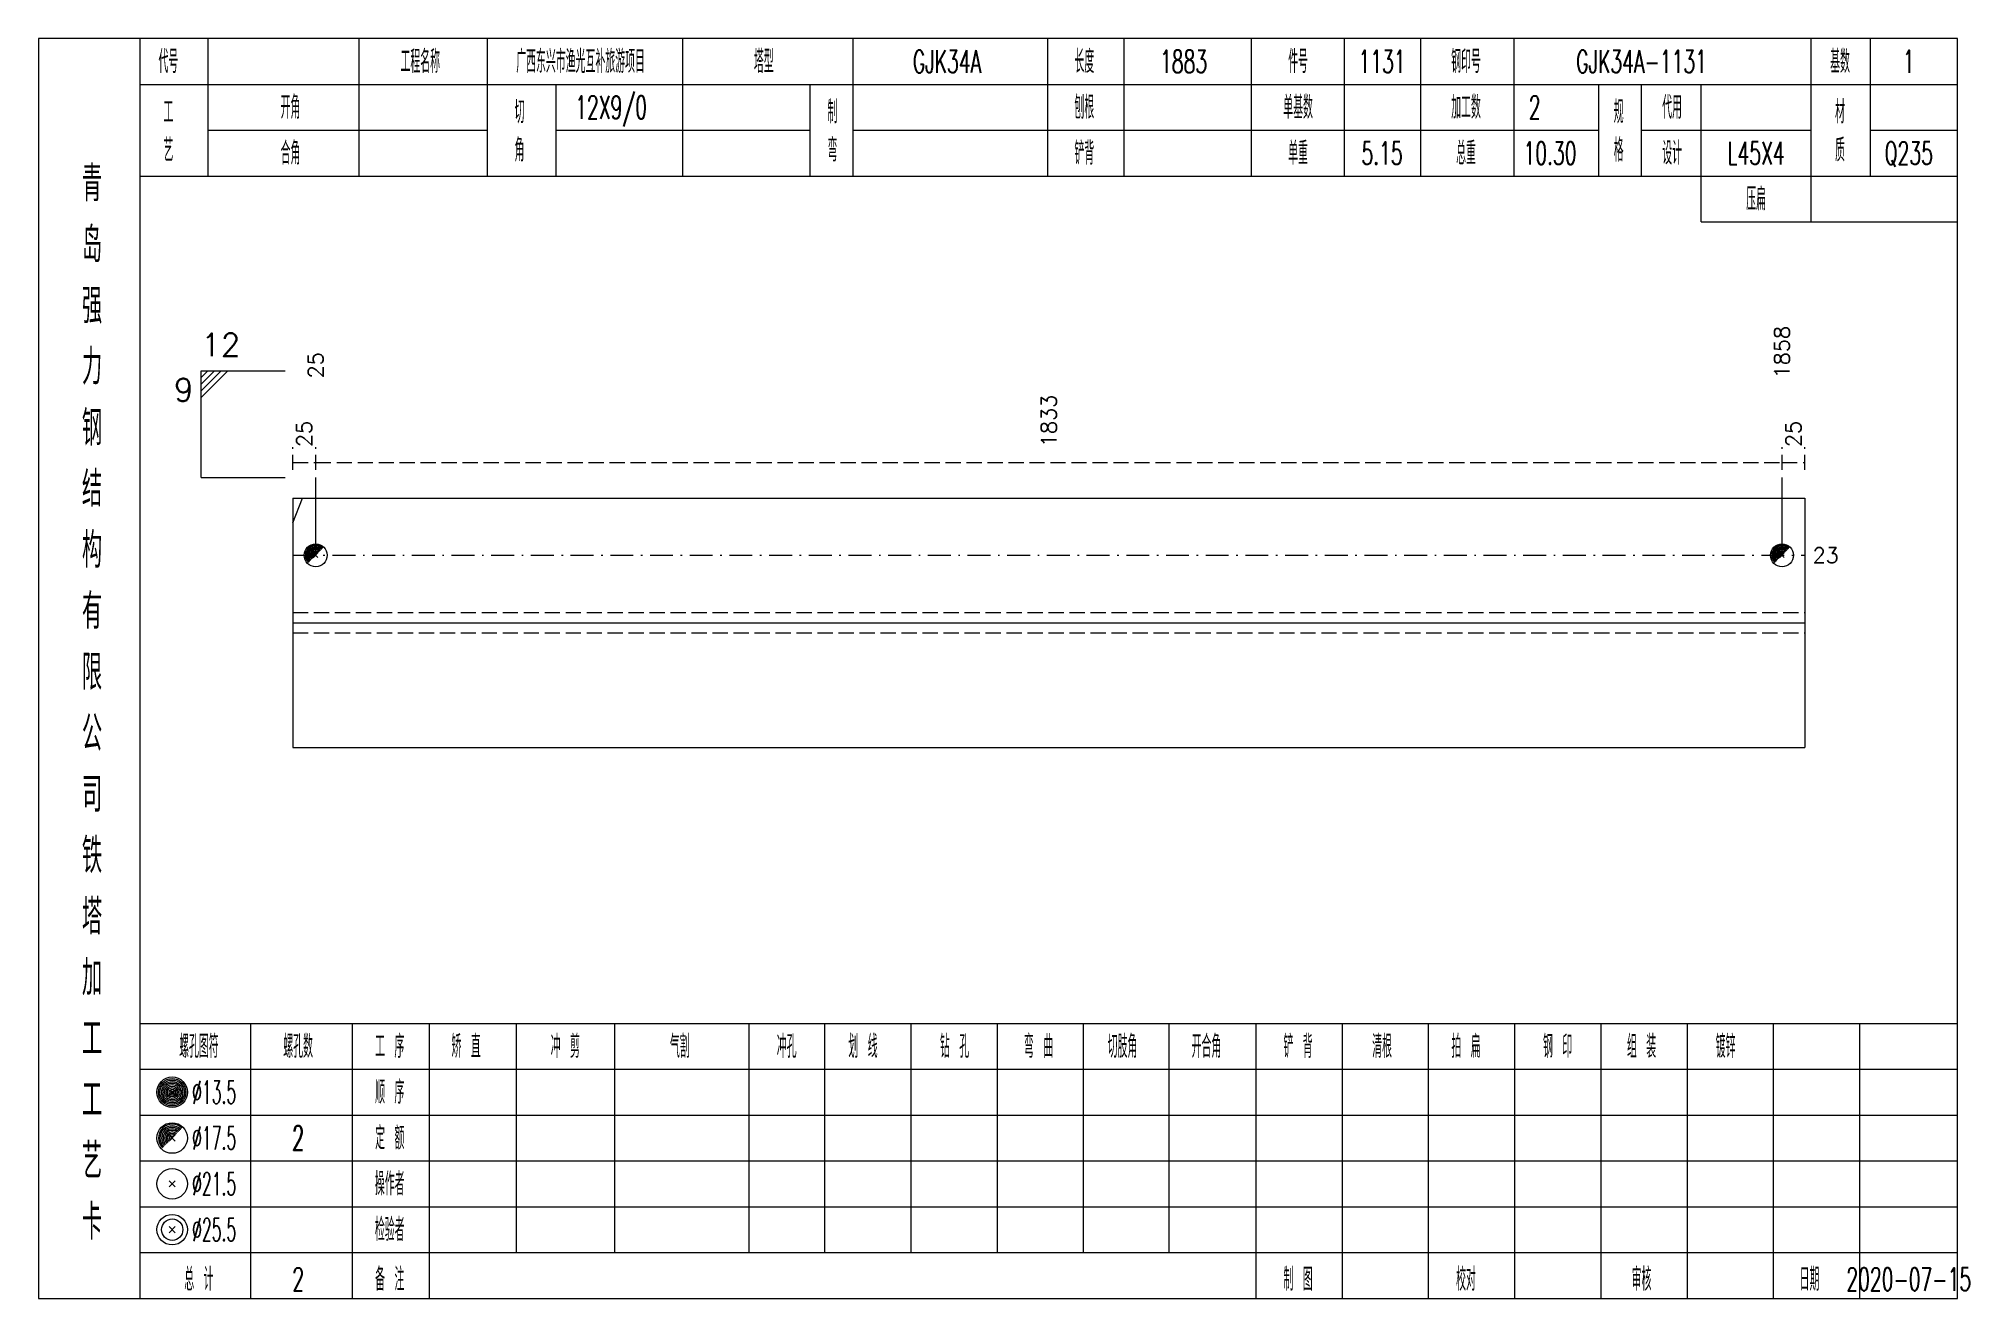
# Model space of a CAD drawing. Extents: x 0 to 2606, y -377 to 6479.
# Drawn here: x 522.8 to 775.7, y 1400 to 1565 of the extents above; entities that cross this region are included whole.
import ezdxf
from ezdxf.enums import TextEntityAlignment as Align

# ---------------------------------------------------------------- set-up
doc = ezdxf.new("R2010")
doc.units = 0
doc.header["$MEASUREMENT"] = 0
doc.linetypes.add('一点画线', pattern=[5.2, 3, -1, 0.2, -1])
doc.linetypes.add('虚线', pattern=[2.75, 2, -0.75])
doc.layers.get('0').update_dxf_attribs({"linetype": 'CONTINUOUS', "lineweight": 25})
doc.layers.add('1', color=7, linetype='CONTINUOUS', lineweight=25)
doc.layers.add('4', color=7, linetype='CONTINUOUS', lineweight=25)
doc.styles.get("Standard").update_dxf_attribs({"font": 'simplex.shx', "width": 0.7, "height": 3, "bigfont": 'gbhzfs.shx'})

msp = doc.modelspace()

# ---------------------------------------------------------------- texts
at = {"color": 7, "linetype": 'Continuous', "lineweight": 13}
msp.add_text('12', height=3, dxfattribs=at).set_placement((544.1, 1522.5), align=Align.BOTTOM_LEFT)
for s, p in [('1858', (751.2, 1520.5)), ('25', (559.1, 1520.5))]:
    msp.add_text(s, height=2, rotation=90, dxfattribs=at).set_placement(p, align=Align.MIDDLE_LEFT)
msp.add_text('9', height=3, dxfattribs=at).set_placement((543.1, 1520.5), align=Align.TOP_RIGHT)
at = {"color": 8, "linetype": 'Continuous', "lineweight": 9}
for s, p in [('1833', (655.15, 1511.5)), ('25', (557.6, 1511.5)), ('25', (752.7, 1511.5))]:
    msp.add_text(s, height=2, rotation=90, dxfattribs=at).set_placement(p, align=Align.MIDDLE_LEFT)
at = {"color": 7, "linetype": 'Continuous', "lineweight": 13}
msp.add_text('23', height=2, dxfattribs=at).set_placement((755.2, 1497.33), align=Align.MIDDLE_LEFT)
at = {"layer": '4', "color": 1, "linetype": 'Continuous', "lineweight": 13}
for s, height, width, p in [('代号', 3, 0.6, (539.8, 1562)), ('工程名称', 3, 0.6, (572.8, 1562)), ('广西东兴市渔光互补旅游项目', 3, 0.6, (593.8, 1562)), ('塔型', 3, 0.6, (617.8, 1562)), ('GJK34A', 3, 0.6, (641.8, 1562)), ('长度', 3, 0.6, (659.8, 1562)), ('1883', 3, 0.6, (672.8, 1562)), ('件号', 3, 0.6, (687.8, 1562)), ('1131', 3, 0.6, (698.8, 1562)), ('钢印号', 3, 0.6, (709.8, 1562)), ('GJK34A-1131', 3, 0.6, (732.8, 1562)), ('基数', 3, 0.6, (758.8, 1562)), ('1', 3, 0.6, (767.8, 1562)), ('工', 3, 0.6, (539.8, 1555.4)), ('开角', 3, 0.6, (555.8, 1556)), ('切', 3, 0.6, (585.8, 1555.4)), ('12X9/0', 3, 0.6, (597.8, 1556)), ('制', 3, 0.6, (626.8, 1555.4)), ('刨根', 3, 0.6, (659.8, 1556)), ('单基数', 3, 0.6, (687.8, 1556)), ('加工数', 3, 0.6, (709.8, 1556)), ('2', 3, 0.6, (718.8, 1556)), ('规', 3, 0.6, (729.8, 1555.4)), ('代用', 3, 0.6, (736.8, 1556)), ('材', 3, 0.6, (758.8, 1555.4)), ('艺', 3, 0.6, (539.8, 1550.4)), ('合角', 3, 0.6, (555.8, 1550)), ('角', 3, 0.6, (585.8, 1550.4)), ('弯', 3, 0.6, (626.8, 1550.4)), ('铲背', 3, 0.6, (659.8, 1550)), ('单重', 3, 0.6, (687.8, 1550)), ('5.15', 3, 0.6, (698.8, 1550)), ('总重', 3, 0.6, (709.8, 1550)), ('10.30', 3, 0.6, (720.8, 1550)), ('格', 3, 0.6, (729.8, 1550.4)), ('设计', 3, 0.6, (736.8, 1550)), ('L45X4', 3, 0.6, (747.8, 1550)), ('质', 3, 0.6, (758.8, 1550.4)), ('Q235', 3, 0.6, (767.8, 1550)), ('青', 4.6, 0.8, (529.8, 1546)), ('压扁', 3, 0.6, (747.8, 1544)), ('岛', 4.6, 0.8, (529.8, 1538)), ('强', 4.6, 0.8, (529.8, 1530)), ('力', 4.6, 0.8, (529.8, 1522)), ('钢', 4.6, 0.8, (529.8, 1514)), ('结', 4.6, 0.8, (529.8, 1506)), ('构', 4.6, 0.8, (529.8, 1498)), ('有', 4.6, 0.8, (529.8, 1490)), ('限', 4.6, 0.8, (529.8, 1482)), ('公', 4.6, 0.8, (529.8, 1474)), ('司', 4.6, 0.8, (529.8, 1466)), ('铁', 4.6, 0.8, (529.8, 1458)), ('塔', 4.6, 0.8, (529.8, 1450)), ('加', 4.6, 0.8, (529.8, 1442)), ('工', 4.6, 0.8, (529.8, 1434)), ('螺孔图符', 3, 0.6, (543.8, 1433)), ('螺孔数', 3, 0.6, (556.8, 1433)), ('工 序', 3, 0.6, (568.8, 1433)), ('矫 直', 3, 0.6, (578.8, 1433)), ('冲 剪', 3, 0.6, (591.8, 1433)), ('气割', 3, 0.6, (606.8, 1433)), ('冲孔', 3, 0.6, (620.8, 1433)), ('划 线', 3, 0.6, (630.8, 1433)), ('钻 孔', 3, 0.6, (642.8, 1433)), ('弯 曲', 3, 0.6, (653.8, 1433)), ('切肢角', 3, 0.6, (664.8, 1433)), ('开合角', 3, 0.6, (675.8, 1433)), ('铲 背', 3, 0.6, (687.8, 1433)), ('清根', 3, 0.6, (698.8, 1433)), ('拍 扁', 3, 0.6, (709.8, 1433)), ('钢 印', 3, 0.6, (721.8, 1433)), ('组 装', 3, 0.6, (732.8, 1433)), ('镀锌', 3, 0.6, (743.8, 1433)), ('工', 4.6, 0.8, (529.8, 1426)), ('%%C13.5', 3, 0.5, (545.8, 1427)), ('顺 序', 3, 0.6, (568.8, 1427)), ('%%C17.5', 3, 0.5, (545.8, 1421)), ('2', 3.2, 0.6, (556.8, 1421)), ('定 额', 3, 0.6, (568.8, 1421)), ('艺', 4.6, 0.8, (529.8, 1418)), ('%%C21.5', 3, 0.5, (545.8, 1415)), ('操作者', 3, 0.6, (568.8, 1415)), ('卡', 4.6, 0.8, (529.8, 1410)), ('%%C25.5', 3, 0.5, (545.8, 1409)), ('检验者', 3, 0.6, (568.8, 1409)), ('总 计', 3, 0.6, (543.8, 1402.5)), ('2', 3, 0.6, (556.8, 1402.5)), ('备 注', 3, 0.6, (568.8, 1402.5)), ('制 图', 3, 0.6, (687.8, 1402.5)), ('校对', 3, 0.6, (709.8, 1402.5)), ('审核', 3, 0.6, (732.8, 1402.5)), ('日期', 3, 0.6, (754.8, 1402.5)), ('2020-07-15', 3, 0.6, (767.8, 1402.5))]:
    msp.add_text(s, height=height, dxfattribs=dict(at, width=width)).set_placement(p, align=Align.MIDDLE_CENTER)

# ---------------------------------------------------------------- linework, layer by layer
at = {"color": 7, "linetype": 'Continuous', "lineweight": 13}
for p, q in [((544.1, 1521.5), (555.1, 1521.5)), ((544.1, 1507.5), (544.1, 1521.5)), ((544.97, 1521.5), (544.1, 1520.62)), ((545.85, 1521.5), (544.1, 1519.75)), ((546.72, 1521.5), (544.1, 1518.88)), ((547.6, 1521.5), (544.1, 1518)), ((544.1, 1507.5), (555.1, 1507.5)), ((559.1, 1497.33), (559.1, 1507.5)), ((751.2, 1497.33), (751.2, 1507.5)), ((556.1, 1501.57), (557.36, 1504.83))]:
    msp.add_line(p, q, dxfattribs=at)
at = {"color": 8, "linetype": '虚线', "lineweight": 9}
for p, q in [((556.1, 1508.5), (556.1, 1511.5)), ((559.1, 1508.5), (559.1, 1511.5)), ((559.1, 1508.5), (559.1, 1511.5)), ((751.2, 1508.5), (751.2, 1511.5)), ((751.2, 1508.5), (751.2, 1511.5)), ((754.2, 1508.5), (754.2, 1511.5)), ((556.1, 1509.5), (559.1, 1509.5)), ((559.1, 1509.5), (751.2, 1509.5)), ((751.2, 1509.5), (754.2, 1509.5))]:
    msp.add_line(p, q, dxfattribs=at)
at = {"color": 7, "linetype": 'Continuous', "lineweight": 18}
for p, q in [((556.1, 1504.83), (556.1, 1472.17)), ((556.1, 1504.83), (754.2, 1504.83)), ((754.2, 1504.83), (754.2, 1472.17)), ((556.1, 1488.5), (754.2, 1488.5))]:
    msp.add_line(p, q, dxfattribs=at)
at = {"color": 7, "linetype": 'Continuous', "lineweight": 0}
for p, q in [((558.8, 1497.03), (559.4, 1497.63)), ((558.8, 1497.63), (559.4, 1497.03)), ((750.9, 1497.03), (751.5, 1497.63)), ((750.9, 1497.63), (751.5, 1497.03))]:
    msp.add_line(p, q, dxfattribs=at)
at = {"color": 3, "linetype": '一点画线', "lineweight": 13}
msp.add_line((556.1, 1497.33), (754.2, 1497.33), dxfattribs=at)
at = {"color": 1, "linetype": '虚线', "lineweight": 18}
for p, q in [((556.1, 1489.83), (754.2, 1489.83)), ((556.1, 1487.17), (754.2, 1487.17))]:
    msp.add_line(p, q, dxfattribs=at)
at = {"color": 7, "linetype": 'Continuous', "lineweight": 13}
for centre in [(559.1, 1497.33), (751.2, 1497.33)]:
    msp.add_circle(centre, 1.5, dxfattribs=at)
for centre, radius in [((559.1, 1497.33), 1.35), ((559.1, 1497.33), 1.2), ((559.1, 1497.33), 1.05), ((559.1, 1497.33), 0.9), ((559.1, 1497.33), 0.75), ((559.1, 1497.33), 0.6), ((559.1, 1497.33), 0.45), ((559.1, 1497.33), 0.3), ((559.1, 1497.33), 0.15), ((751.2, 1497.33), 1.35), ((751.2, 1497.33), 1.2), ((751.2, 1497.33), 1.05), ((751.2, 1497.33), 0.9), ((751.2, 1497.33), 0.75), ((751.2, 1497.33), 0.6), ((751.2, 1497.33), 0.45), ((751.2, 1497.33), 0.3), ((751.2, 1497.33), 0.15)]:
    msp.add_arc(centre, radius, 45, 225, dxfattribs=at)
at = {"layer": '1', "color": 7, "linetype": 'Continuous', "lineweight": 18}
msp.add_line((556.1, 1472.17), (754.2, 1472.17), dxfattribs=at)
at = {"layer": '4', "color": 1, "linetype": 'Continuous', "lineweight": 18}
for p, q in [((536.1, 1400), (536.1, 1565)), ((545, 1547), (545, 1565)), ((564.8, 1547), (564.8, 1565)), ((581.6, 1547), (581.6, 1565)), ((607.2, 1547), (607.2, 1565)), ((629.5, 1547), (629.5, 1565)), ((655, 1547), (655, 1565)), ((665, 1547), (665, 1565)), ((681.7, 1547), (681.7, 1565)), ((693.9, 1547), (693.9, 1565)), ((703.9, 1547), (703.9, 1565)), ((716.1, 1547), (716.1, 1565)), ((755, 1541), (755, 1565)), ((762.8, 1547), (762.8, 1565)), ((536.1, 1559), (774.2, 1559)), ((590.6, 1547), (590.6, 1559)), ((623.9, 1547), (623.9, 1559)), ((727.2, 1547), (727.2, 1559)), ((732.8, 1547), (732.8, 1559)), ((740.6, 1541), (740.6, 1559)), ((545, 1553), (581.6, 1553)), ((590.6, 1553), (623.9, 1553)), ((629.5, 1553), (727.2, 1553)), ((732.8, 1553), (755, 1553)), ((762.8, 1553), (774.2, 1553)), ((536.1, 1547), (774.2, 1547)), ((740.6, 1541), (774.2, 1541)), ((536.1, 1436), (774.2, 1436)), ((550.6, 1400), (550.6, 1436)), ((563.9, 1400), (563.9, 1436)), ((574, 1400), (574, 1436)), ((585.4, 1406), (585.4, 1436)), ((598.3, 1406), (598.3, 1436)), ((615.9, 1406), (615.9, 1436)), ((625.8, 1406), (625.8, 1436)), ((637.1, 1406), (637.1, 1436)), ((648.4, 1406), (648.4, 1436)), ((659.7, 1406), (659.7, 1436)), ((670.9, 1406), (670.9, 1436)), ((682.3, 1406), (682.3, 1436)), ((693.6, 1406), (693.6, 1436)), ((704.9, 1406), (704.9, 1436)), ((716.2, 1406), (716.2, 1436)), ((727.5, 1406), (727.5, 1436)), ((738.8, 1406), (738.8, 1436)), ((750.1, 1406), (750.1, 1436)), ((761.4, 1406), (761.4, 1436)), ((536.1, 1430), (774.2, 1430)), ((536.1, 1424), (774.2, 1424)), ((536.1, 1418), (774.2, 1418)), ((536.1, 1412), (774.2, 1412)), ((536.1, 1406), (774.2, 1406)), ((682.3, 1400), (682.3, 1406)), ((693.6, 1400), (693.6, 1406)), ((704.9, 1400), (704.9, 1406)), ((716.2, 1400), (716.2, 1406)), ((727.5, 1400), (727.5, 1406)), ((738.8, 1400), (738.8, 1406)), ((750.1, 1400), (750.1, 1406)), ((761.4, 1400), (761.4, 1406))]:
    msp.add_line(p, q, dxfattribs=at)
at = {"layer": '4', "color": 7, "linetype": 'Continuous', "lineweight": 13}
for p, q in [((540.1, 1426.8), (540.5, 1427.2)), ((540.5, 1426.8), (540.1, 1427.2)), ((539.9, 1414.6), (540.7, 1415.4)), ((540.7, 1414.6), (539.9, 1415.4)), ((539.9, 1408.6), (540.7, 1409.4)), ((540.7, 1408.6), (539.9, 1409.4))]:
    msp.add_line(p, q, dxfattribs=at)
at = {"layer": '4', "color": 7, "linetype": 'Continuous', "lineweight": 0}
for p, q in [((539.9, 1420.6), (540.7, 1421.4)), ((539.9, 1421.4), (540.7, 1420.6))]:
    msp.add_line(p, q, dxfattribs=at)
at = {"layer": '4', "color": 1, "linetype": 'Continuous', "lineweight": 18}
msp.add_lwpolyline([(522.8, 1565), (522.8, 1400), (774.2, 1400), (774.2, 1565)], close=True, dxfattribs=at)
at = {"layer": '4', "color": 7, "linetype": 'Continuous', "lineweight": 13}
for centre, radius in [((540.3, 1427), 2), ((540.3, 1427), 1.8), ((540.3, 1427), 1.6), ((540.3, 1427), 1.4), ((540.3, 1427), 1.2), ((540.3, 1427), 1), ((540.3, 1427), 0.8), ((540.3, 1427), 0.6), ((540.3, 1427), 0.4), ((540.3, 1427), 0.2), ((540.3, 1421), 2), ((540.3, 1415), 2), ((540.3, 1409), 2), ((540.3, 1409), 1.4)]:
    msp.add_circle(centre, radius, dxfattribs=at)
for radius in [1.8, 1.6, 1.4, 1.2, 1, 0.8, 0.6, 0.4, 0.2]:
    msp.add_arc((540.3, 1421), radius, 45, 225, dxfattribs=at)

msp.set_redraw_order([(e.dxf.handle, doc.entitydb.next_handle()) for e in msp.query("TEXT MTEXT ATTDEF DIMENSION ARC_DIMENSION")])  # texts and dimensions are drawn at this point

doc.saveas('drawing.dxf')
